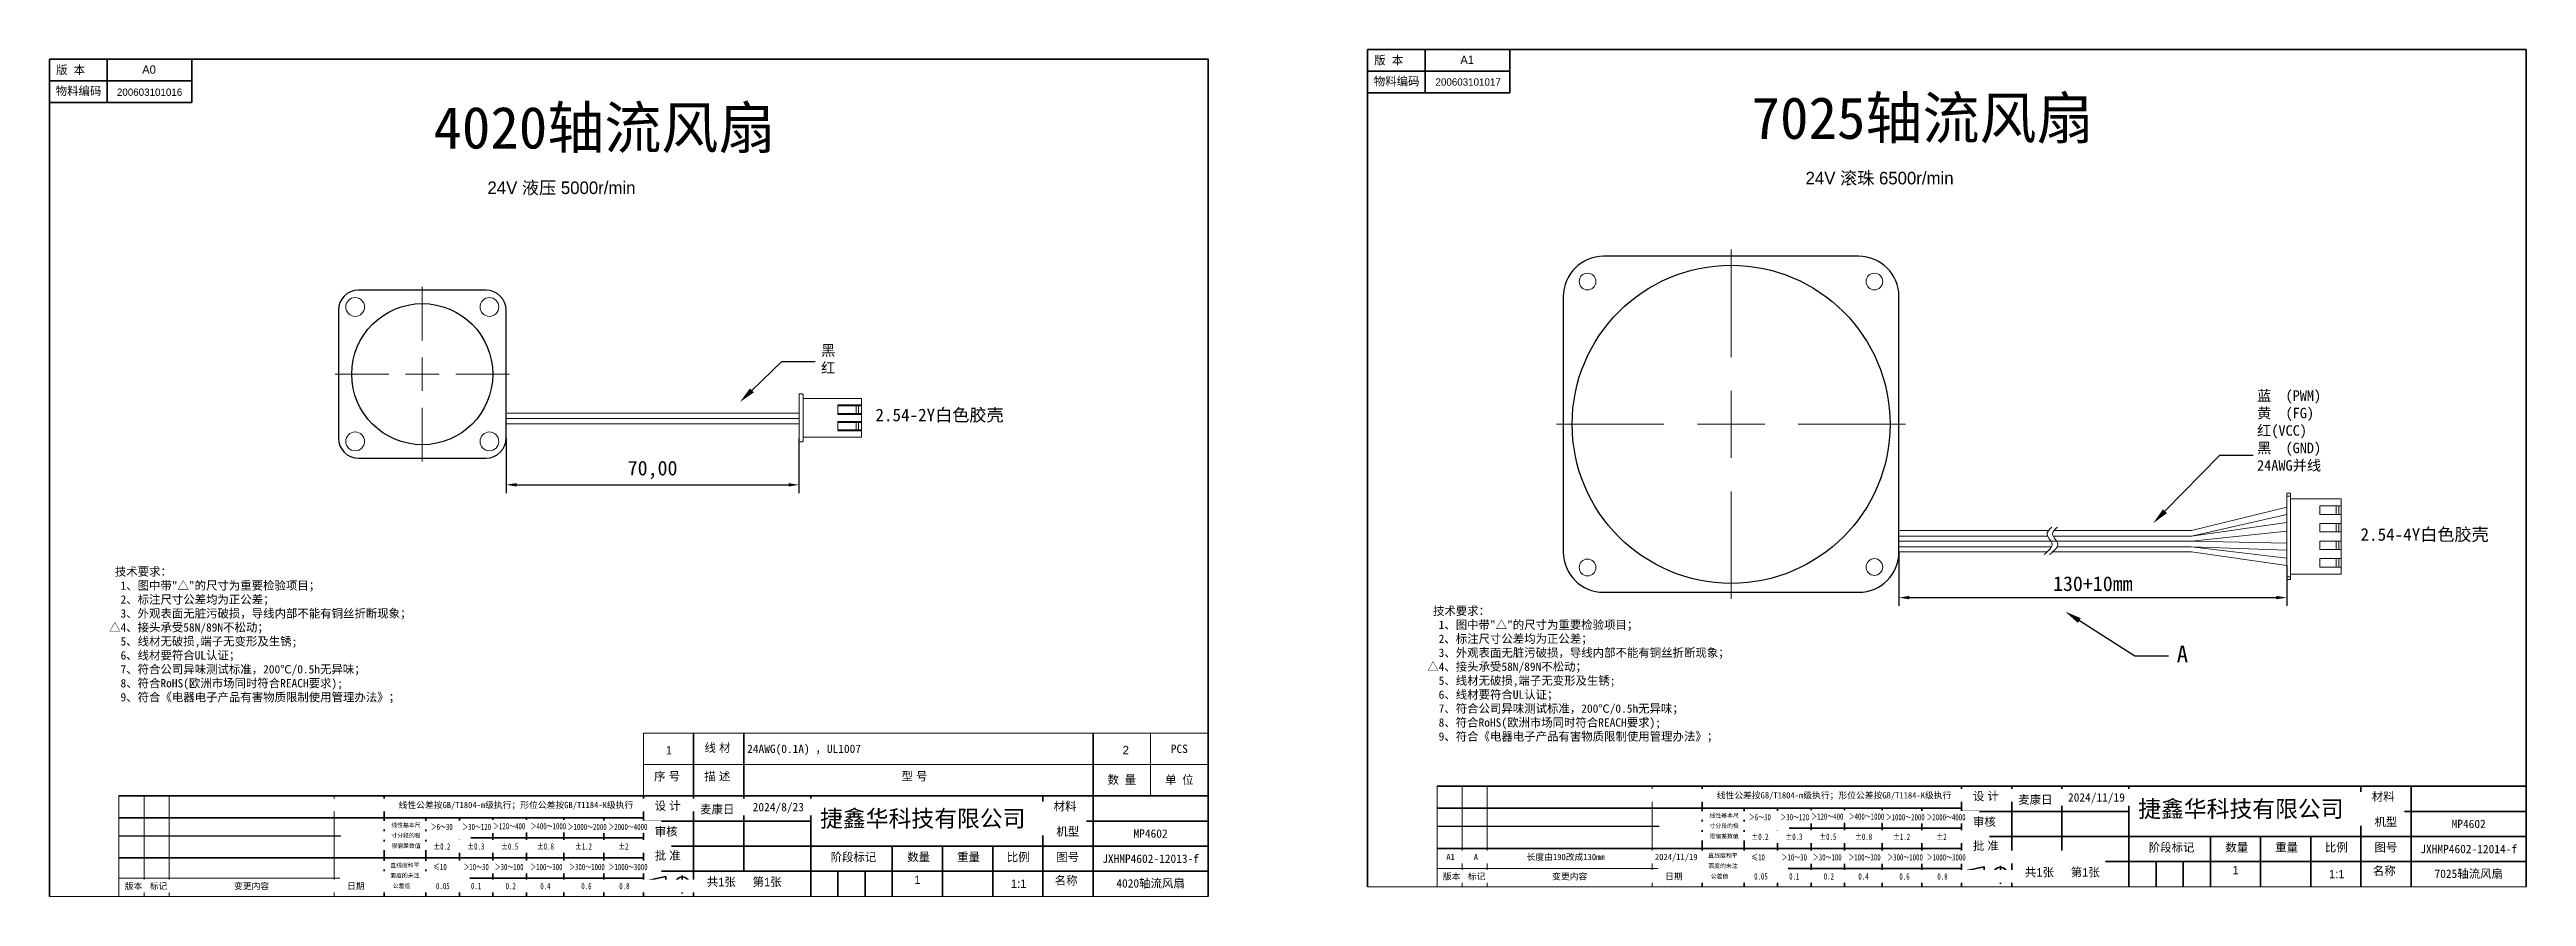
# Model space of a CAD drawing. Header units: millimetres. Extents: x 68 to 5666, y -2728 to 369.
# Drawn here: x 138 to 730, y -1913 to -1710 of the extents above; entities that cross this region are included whole.
import ezdxf
from ezdxf import colors
from ezdxf.entities.mleader import LeaderData, LeaderLine
from ezdxf.math import Vec2, Vec3

# ---------------------------------------------------------------- set-up
doc = ezdxf.new("R2010")
doc.units = ezdxf.units.MM
doc.header["$PDSIZE"] = -1
doc.linetypes.add('点画线', pattern=[18, 12, -2, 2, -2])
doc.layers.get('0').update_dxf_attribs({"lineweight": 18})
doc.layers.add('中心线层', color=1, linetype='点画线', lineweight=18)
doc.layers.add('更新', color=10, linetype='Continuous', lineweight=18)
doc.styles.add('SLDTEXTSTYLE0', font='')
doc.styles.add('SLDTEXTSTYLE1', font='')
doc.styles.get("Standard").update_dxf_attribs({"font": 'simfang.ttf'})
doc.styles.add('标准', font='', dxfattribs={"width": 0.667})
doc.styles.get('SLDTEXTSTYLE0').set_extended_font_data('汉仪长仿宋体')
doc.styles.get('SLDTEXTSTYLE1').set_extended_font_data('汉仪长仿宋体')
doc.styles.get('标准').set_extended_font_data('宋体')
doc.dimstyles.new('ISO-25', dxfattribs={"dimtxt": 2.5, "dimasz": 2.5, "dimexe": 1.25, "dimexo": 0.625, "dimtad": 1, "dimtxsty": 'Standard', "dimcen": 2.5, "dimdle": 5, "dimadec": 0, "dimazin": 0, "dimtfac": 1, "dimtmove": 0, "dimatfit": 3, "dimfxl": 1, "dimarcsym": 0})

msp = doc.modelspace()

# ---------------------------------------------------------------- texts
at = {"color": 7, "linetype": 'Continuous', "lineweight": 35}
for s, insert, char_height, width, attachment_point, style in [(' 版  本', (453.6175, -1711.7722), 2, 24.189751, 1, 'SLDTEXTSTYLE0'), (' 版  本', (138.4618, -1714.0806), 2, 24.189751, 1, 'SLDTEXTSTYLE0'), ('A0', (161.4345, -1713.9841), 2, 8.155396, 2, 'SLDTEXTSTYLE1'), ('物料编码', (454.2724, -1716.7906), 2, 26.865651, 1, 'SLDTEXTSTYLE0'), ('200603101017', (476.8264, -1717.087), 1.75, 8.261508, 2, 'SLDTEXTSTYLE1'), ('A1', (476.5903, -1711.6757), 2, 8.155396, 2, 'SLDTEXTSTYLE1'), ('物料编码', (139.1167, -1719.099), 2, 26.865651, 1, 'SLDTEXTSTYLE0'), ('200603101016', (161.5613, -1719.5194), 1.75, 8.261508, 2, 'SLDTEXTSTYLE1'), ('1', (284.987, -1876.6004), 2, 12.591528, 1, 'SLDTEXTSTYLE0'), ('线 材', (294.2464, -1876.0091), 2, 12.591528, 1, 'SLDTEXTSTYLE0'), ('2', (394.237, -1876.5601), 2, 12.591528, 1, 'SLDTEXTSTYLE0'), ('序 号', (282.1975, -1882.8328), 2, 12.591528, 1, 'SLDTEXTSTYLE0'), ('描 述', (294.1975, -1882.8328), 2, 12.591528, 1, 'SLDTEXTSTYLE0'), ('型 号', (341.3498, -1882.8328), 2, 12.591528, 1, 'SLDTEXTSTYLE0'), ('设 计', (597.5082, -1887.5594), 2, 12.591528, 1, 'SLDTEXTSTYLE0'), ('设 计', (282.3524, -1889.8678), 2, 12.591528, 1, 'SLDTEXTSTYLE0'), ('批 准', (597.5106, -1899.4462), 2, 12.496249, 1, 'SLDTEXTSTYLE0'), ('阶段标记', (639.5555, -1899.8159), 2, 20.265178, 1, 'SLDTEXTSTYLE0'), ('数量', (657.8766, -1899.8159), 2, 9.645199, 1, 'SLDTEXTSTYLE0'), ('重量', (669.7883, -1899.8159), 2, 9.549919, 1, 'SLDTEXTSTYLE0'), ('比例', (681.6735, -1899.8159), 2, 9.066193, 1, 'SLDTEXTSTYLE0'), ('图号', (693.5205, -1899.8159), 2, 9.410665, 1, 'SLDTEXTSTYLE0'), ('批 准', (282.3549, -1901.7546), 2, 12.496249, 1, 'SLDTEXTSTYLE0'), ('阶段标记', (324.3998, -1902.1243), 2, 20.265178, 1, 'SLDTEXTSTYLE0'), ('数量', (342.7209, -1902.1243), 2, 9.645199, 1, 'SLDTEXTSTYLE0'), ('重量', (354.6326, -1902.1243), 2, 9.549919, 1, 'SLDTEXTSTYLE0'), ('比例', (366.5178, -1902.1243), 2, 9.066193, 1, 'SLDTEXTSTYLE0'), ('图号', (378.3648, -1902.1243), 2, 9.410665, 1, 'SLDTEXTSTYLE0'), ('共1张', (609.9522, -1905.7701), 2, 14.069252, 1, 'SLDTEXTSTYLE0'), ('第1张', (620.9038, -1905.7701), 2, 14.135734, 1, 'SLDTEXTSTYLE0'), ('1', (659.5731, -1905.2478), 2, 0.833795, 1, 'SLDTEXTSTYLE1'), ('1:1', (684.5135, -1906.1842), 2, 5.951293, 2, 'SLDTEXTSTYLE1'), ('名称', (693.1376, -1905.436), 2, 9.571907, 1, 'SLDTEXTSTYLE0'), ('共1张', (294.7964, -1908.0785), 2, 14.069252, 1, 'SLDTEXTSTYLE0'), ('第1张', (305.748, -1908.0785), 2, 14.135734, 1, 'SLDTEXTSTYLE0'), ('1', (344.4174, -1907.5562), 2, 0.833795, 1, 'SLDTEXTSTYLE1'), ('1:1', (369.3577, -1908.4926), 2, 5.951293, 2, 'SLDTEXTSTYLE1'), ('名称', (377.9818, -1907.7444), 2, 9.571907, 1, 'SLDTEXTSTYLE0')]:
    msp.add_mtext(s, dxfattribs=dict(at, insert=insert, char_height=char_height, width=width, attachment_point=attachment_point, style=style))
at = {"lineweight": 35, "char_height": 10, "width": 148.542964, "attachment_point": 5, "bg_fill": 2}
for s, insert in [('{\\C1;7025轴流风扇}', (585.4807, -1727.1132)), ('{\\C1;4020轴流风扇}', (270.3249, -1729.4216))]:
    msp.add_mtext(s, dxfattribs=dict(at, insert=insert))
at = {"color": 0, "lineweight": 5, "insert": (322.1108, -1780.8263), "char_height": 2.5, "width": 2.85848, "attachment_point": 1}
msp.add_mtext('黑红', dxfattribs=at)
at = {"color": 0, "lineweight": -2, "insert": (665.4509, -1791.6313), "char_height": 2.5, "width": 34.214741, "attachment_point": 1}
msp.add_mtext('蓝  (PWM)\\P黄  (FG)\\P红(VCC)\\P黑  (GND)\\P24AWG并线', dxfattribs=at)
at = {"color": 0, "char_height": 3, "width": 45.67104, "attachment_point": 1}
for s, insert in [('2.54-2Y白色胶壳', (335.1102, -1796.006)), ('2.54-4Y白色胶壳', (690.1831, -1824.5512))]:
    msp.add_mtext(s, dxfattribs=dict(at, insert=insert))
at = {"lineweight": 5, "insert": (151.8954, -1833.9246), "char_height": 2, "width": 134.900057, "attachment_point": 1, "bg_fill": 2}
msp.add_mtext(' 技术要求：\\P  1、图中带"△"的尺寸为重要检验项目；\\P  2、标注尺寸公差均为正公差；\\P  3、外观表面无脏污破损，导线内部不能有铜丝折断现象；\\P△4、接头承受58N/89N不松动；\\P  5、线材无破损,端子无变形及生锈;\\P  6、线材要符合UL认证；\\P  7、符合公司异味测试标准，200℃/0.5h无异味；\\P  8、符合RoHS(欧洲市场同时符合REACH要求);\\P  9、符合《电器电子产品有害物质限制使用管理办法》；', dxfattribs=at)
at = {"lineweight": 35, "char_height": 2}
for s, insert, width, attachment_point in [('{\\C1;24AWG(0.1A)} ，UL1007', (304.4345, -1876.266), 83.5, 1), ('PCS', (407.7686, -1877.2751), 13.747168, 5), ('数 量', (394.02, -1884.7751), 13.75, 5), ('单 位', (407.7671, -1884.7751), 13.75, 5), ('MP4602', (716.0507, -1895.2167), 27.5, 5), ('MP4602', (400.895, -1897.5251), 27.5, 5), ('JXHMP4602-12014-f', (716.0507, -1901.2167), 27.5, 5), ('JXHMP4602-12013-f', (400.895, -1903.5251), 27.5, 5), ('7025轴流风扇', (716.0507, -1907.2167), 27.5, 5), ('4020轴流风扇', (400.895, -1909.5251), 27.5, 5)]:
    msp.add_mtext(s, dxfattribs=dict(at, insert=insert, width=width, attachment_point=attachment_point))

# ---------------------------------------------------------------- blocks, each defined once
blk = doc.blocks.new('SW_CENTERMARKSYMBOL_0')
at = {"layer": '中心线层', "color": 0}
for p, q in [((0, 5), (0, 13)), ((0, 0), (0, 2.5)), ((-5, 0), (-13, 0)), ((0, 0), (-2.5, 0)), ((0, 0), (0, -2.5)), ((0, 0), (2.5, 0)), ((5, 0), (13, 0)), ((0, -5), (0, -13))]:
    blk.add_line(p, q, dxfattribs=at)
blk = doc.blocks.new('*D1117')
at = {"color": 0, "lineweight": -2}
for p, q in [((246.83, -1803.01), (246.83, -1816.19)), ((316.83, -1803.01), (316.83, -1816.19)), ((249.33, -1814.19), (314.33, -1814.19))]:
    blk.add_line(p, q, dxfattribs=at)
at = {"color": 0}
for points in [[(249.33, -1813.78), (249.33, -1814.61), (246.83, -1814.19)], [(314.33, -1814.61), (314.33, -1813.78), (316.83, -1814.19)]]:
    blk.add_solid(points, dxfattribs=at)
at = {"layer": 'Defpoints', "color": 0}
for p in [(246.83, -1803.01), (316.83, -1803.01), (316.83, -1814.19)]:
    blk.add_point(p, dxfattribs=at)
at = {"color": 0, "insert": (281.83, -1810.65), "char_height": 3.5, "attachment_point": 5}
blk.add_mtext('\\A1;70,00', dxfattribs=at)
blk = doc.blocks.new('*D1118')
at = {"color": 0, "lineweight": -2}
for p, q in [((579.83, -1830.23), (579.83, -1843.14)), ((672.53, -1833.5), (672.53, -1843.14)), ((582.33, -1841.14), (670.03, -1841.14))]:
    blk.add_line(p, q, dxfattribs=at)
at = {"color": 0}
for points in [[(582.33, -1840.72), (582.33, -1841.55), (579.83, -1841.14)], [(670.03, -1841.55), (670.03, -1840.72), (672.53, -1841.14)]]:
    blk.add_solid(points, dxfattribs=at)
at = {"layer": 'Defpoints', "color": 0}
for p in [(579.83, -1830.23), (672.53, -1833.5), (672.53, -1841.14)]:
    blk.add_point(p, dxfattribs=at)
at = {"color": 0, "insert": (626.18, -1837.84), "char_height": 3.5, "attachment_point": 5}
blk.add_mtext('\\A1;130+10mm', dxfattribs=at)

# ---------------------------------------------------------------- dimensions: what is measured, and where the dimension line sits
at = {"color": 0}
dim = msp.add_linear_dim(base=(316.8276, -1814.1949), p1=(246.8276, -1803.0103), p2=(316.8276, -1803.0103), dimstyle='ISO-25', override={"dimtxt": 3.5, "dimexe": 2, "dimexo": 0, "dimgap": 1.524, "dimtih": 1, "dimtoh": 1, "dimzin": 0, "dimadec": 2, "dimtolj": 1}, dxfattribs=at)
dim.commit()
dim.dimension.update_dxf_attribs({"geometry": '*D1117', "text_midpoint": (281.8276, -1810.6509)})

# ---------------------------------------------------------------- linework, layer by layer
at = {"color": 7, "linetype": 'Continuous', "lineweight": 25}
for p, q in [((466.5507, -1710.2167), (452.8007, -1710.2167)), ((452.8007, -1710.2167), (452.8007, -1715.3906)), ((466.5507, -1710.2167), (466.5507, -1715.3906)), ((151.395, -1712.5251), (137.645, -1712.5251)), ((137.645, -1712.5251), (137.645, -1717.699)), ((151.395, -1712.5251), (151.395, -1717.699)), ((466.5507, -1715.3906), (452.8007, -1715.3906)), ((151.395, -1717.699), (137.645, -1717.699)), ((570.196, -1759.6051), (509.2026, -1759.6051)), ((242.0124, -1767.6984), (211.5157, -1767.6984)), ((499.5721, -1769.2356), (499.5721, -1830.229)), ((579.8265, -1830.229), (579.8265, -1769.2356)), ((206.7004, -1772.5137), (206.7004, -1803.0103)), ((246.8276, -1803.0103), (246.8276, -1772.5137)), ((211.5157, -1807.8256), (242.0124, -1807.8256)), ((509.2026, -1839.8595), (570.196, -1839.8595)), ((217.645, -1898.1251), (154.2457, -1898.1251)), ((532.8007, -1895.8167), (469.4015, -1895.8167))]:
    msp.add_line(p, q, dxfattribs=at)
at = {"color": 7, "linetype": 'Continuous', "lineweight": 35}
for p, q in [((452.8007, -1710.2167), (729.8007, -1710.2167)), ((452.8007, -1710.2167), (452.8007, -1910.2167)), ((466.5507, -1710.2167), (466.5507, -1720.5359)), ((486.7939, -1710.2167), (486.7939, -1720.5359)), ((729.8007, -1710.2167), (729.8007, -1910.2167)), ((137.645, -1712.5251), (414.645, -1712.5251)), ((137.645, -1712.5251), (137.645, -1912.5251)), ((151.395, -1712.5251), (151.395, -1722.8443)), ((171.6381, -1712.5251), (171.6381, -1722.8443)), ((414.645, -1712.5251), (414.645, -1912.5251)), ((452.8007, -1715.3906), (486.7939, -1715.3906)), ((137.645, -1717.699), (171.6381, -1717.699)), ((137.645, -1722.8443), (171.6381, -1722.8443)), ((452.8007, -1720.5359), (486.7939, -1720.5359)), ((291.645, -1873.5251), (291.645, -1912.5251)), ((303.645, -1873.5251), (303.645, -1906.5251)), ((387.145, -1873.5251), (387.145, -1912.5251)), ((279.645, -1888.5251), (154.2457, -1888.5251)), ((217.645, -1912.5251), (217.645, -1888.5251)), ((217.645, -1888.5251), (217.645, -1912.5251)), ((279.645, -1888.5251), (279.645, -1912.5251)), ((279.645, -1888.5251), (376.4334, -1888.5251)), ((279.645, -1888.5251), (279.645, -1912.5251)), ((292.9334, -1888.5251), (280.9334, -1888.5251)), ((319.645, -1888.5251), (319.645, -1912.5251)), ((375.145, -1888.5251), (375.145, -1912.5251)), ((376.4334, -1888.5251), (414.707, -1888.5251)), ((594.8007, -1886.2167), (469.4015, -1886.2167)), ((532.8007, -1910.2167), (532.8007, -1886.2167)), ((532.8007, -1886.2167), (532.8007, -1910.2167)), ((594.8007, -1886.2167), (594.8007, -1910.2167)), ((594.8007, -1886.2167), (691.5892, -1886.2167)), ((594.8007, -1886.2167), (594.8007, -1910.2167)), ((608.0892, -1886.2167), (596.0892, -1886.2167)), ((606.8007, -1886.2212), (606.8007, -1910.2167)), ((618.8007, -1886.2212), (618.8007, -1904.2167)), ((634.8007, -1886.2167), (634.8007, -1910.2167)), ((690.3007, -1886.2167), (690.3007, -1910.2167)), ((691.5892, -1886.2167), (729.8628, -1886.2167)), ((702.3007, -1886.2167), (702.3007, -1910.2167)), ((279.645, -1893.7463), (154.2457, -1893.7463)), ((227.645, -1912.5251), (227.645, -1893.7463)), ((235.645, -1893.7463), (235.645, -1912.5251)), ((243.645, -1912.5251), (243.645, -1893.7463)), ((251.645, -1912.5251), (251.645, -1893.7463)), ((260.645, -1912.5251), (260.645, -1893.7463)), ((270.145, -1893.7463), (270.145, -1912.5251)), ((319.645, -1894.5251), (279.645, -1894.5251)), ((375.145, -1894.5251), (414.645, -1894.5251)), ((594.8007, -1891.4379), (469.4015, -1891.4379)), ((542.8007, -1910.2167), (542.8007, -1891.4379)), ((550.8007, -1891.4379), (550.8007, -1910.2167)), ((558.8007, -1910.2167), (558.8007, -1891.4379)), ((566.8007, -1910.2167), (566.8007, -1891.4379)), ((575.8007, -1910.2167), (575.8007, -1891.4379)), ((585.3007, -1891.4379), (585.3007, -1910.2167)), ((634.8007, -1892.2167), (594.8007, -1892.2167)), ((690.3007, -1892.2167), (729.8007, -1892.2167)), ((227.645, -1898.5463), (279.645, -1898.5463)), ((279.645, -1900.5251), (414.645, -1900.5251)), ((339.145, -1912.5251), (339.145, -1900.5251)), ((351.145, -1900.5251), (351.145, -1912.5251)), ((363.145, -1900.5251), (363.145, -1912.5251)), ((542.8007, -1896.2379), (594.8007, -1896.2379)), ((594.8007, -1898.2167), (729.8007, -1898.2167)), ((654.3007, -1910.2167), (654.3007, -1898.2167)), ((666.3007, -1898.2167), (666.3007, -1910.2167)), ((678.3007, -1898.2167), (678.3007, -1910.2167)), ((217.645, -1903.3463), (154.2457, -1903.3463)), ((319.645, -1906.5251), (279.645, -1906.5251)), ((414.645, -1906.5251), (319.645, -1906.5251)), ((326.145, -1912.5251), (326.145, -1906.5251)), ((332.645, -1906.5251), (332.645, -1912.5251)), ((532.8007, -1901.0379), (469.4015, -1901.0379)), ((594.8007, -1905.8379), (542.8007, -1905.8379)), ((634.8007, -1904.2167), (594.8007, -1904.2167)), ((596.0808, -1906.3268), (600.1869, -1905.442)), ((596.0808, -1906.3268), (596.0808, -1908.3569)), ((600.1869, -1905.442), (600.1869, -1908.9385)), ((604.0808, -1905.22), (604.0808, -1909.4921)), ((729.8007, -1904.2167), (634.8007, -1904.2167)), ((641.3007, -1910.2167), (641.3007, -1904.2167)), ((647.8007, -1904.2167), (647.8007, -1910.2167)), ((279.645, -1908.1463), (227.645, -1908.1463)), ((285.5914, -1909.629), (279.5867, -1909.629)), ((280.9251, -1908.6352), (285.0311, -1907.7504)), ((280.9251, -1908.6352), (280.9251, -1910.6653)), ((285.0311, -1911.2469), (280.9251, -1910.6653)), ((285.0311, -1907.7504), (285.0311, -1911.2469)), ((292.0074, -1909.629), (287.1751, -1909.629)), ((288.9251, -1907.5284), (288.9251, -1911.8005)), ((600.7472, -1907.3206), (594.7424, -1907.3206)), ((600.1869, -1908.9385), (596.0808, -1908.3569)), ((607.1632, -1907.3206), (602.3308, -1907.3206))]:
    msp.add_line(p, q, dxfattribs=at)
for p, q in [((316.8492, -1792.493), (316.8492, -1803.9222)), ((279.645, -1873.5251), (414.6421, -1873.5251)), ((400.895, -1888.5251), (400.895, -1873.5251)), ((279.645, -1881.0251), (414.6421, -1881.0251))]:
    msp.add_line(p, q)
at = {"color": 1}
msp.add_line((246.8625, -1799.5886), (316.8492, -1799.5886), dxfattribs=at)
at = {"color": 0}
for p, q in [((246.9287, -1798.3749), (316.8492, -1798.3749)), ((247.0576, -1797.0412), (316.8492, -1797.0412)), ((649.8132, -1825.1343), (672.53, -1819.5476)), ((649.8132, -1826.4679), (672.53, -1821.3219)), ((649.8132, -1826.4679), (672.53, -1823.1774)), ((579.8265, -1827.6816), (608.0055, -1827.6816)), ((579.8926, -1826.4679), (607.9409, -1826.4679)), ((579.8926, -1829.0153), (607.9409, -1829.0153)), ((580.0216, -1825.1343), (608.0055, -1825.1343)), ((580.0216, -1827.6816), (606.5106, -1827.6816)), ((607.9409, -1826.4679), (615.3725, -1826.4679)), ((607.9409, -1829.0153), (616.3019, -1829.0153)), ((608.0055, -1825.1343), (615.5596, -1825.1343)), ((608.0055, -1827.6816), (649.8132, -1827.6816)), ((608.7055, -1827.6816), (616.2242, -1827.6816)), ((616.7136, -1826.4679), (649.8132, -1826.4679)), ((616.9007, -1825.1343), (649.8132, -1825.1343)), ((617.5652, -1827.6816), (649.8132, -1827.6816)), ((617.6429, -1829.0153), (649.8132, -1829.0153)), ((649.8132, -1827.6816), (672.53, -1825.2893)), ((649.8132, -1827.6816), (672.53, -1828.1599)), ((649.8132, -1829.0153), (672.53, -1829.782)), ((649.8132, -1829.0153), (672.53, -1831.7129)), ((579.8265, -1830.229), (608.7055, -1830.229)), ((608.7055, -1830.229), (615.2393, -1830.229)), ((616.5804, -1830.229), (649.8132, -1830.229)), ((672.53, -1833.4961), (649.8132, -1830.229))]:
    msp.add_line(p, q, dxfattribs=at)
at = {"color": 0, "linetype": 'Continuous', "lineweight": 5}
for p, q in [((673.4522, -1816.2238), (672.53, -1816.2238)), ((672.53, -1816.8945), (672.53, -1816.2238)), ((673.4522, -1816.8945), (672.53, -1816.8945)), ((672.53, -1836.1762), (672.53, -1816.8945)), ((673.4522, -1816.8945), (673.4522, -1816.2238)), ((673.4522, -1836.1762), (673.4522, -1816.8945)), ((673.4522, -1817.5652), (685.5242, -1817.5652)), ((685.5242, -1819.2418), (685.5242, -1817.5652)), ((680.4942, -1819.2418), (685.5242, -1819.2418)), ((680.4942, -1821.2538), (680.4942, -1819.2418)), ((685.5242, -1821.2538), (680.4942, -1821.2538)), ((680.4942, -1823.4335), (685.5242, -1823.4335)), ((680.4942, -1825.4455), (680.4942, -1823.4335)), ((684.3506, -1821.2538), (684.3506, -1819.2418)), ((684.3506, -1825.4455), (684.3506, -1823.4335)), ((685.0212, -1821.2538), (685.0212, -1819.2418)), ((685.0212, -1825.4455), (685.0212, -1823.4335)), ((685.5242, -1819.2418), (685.5242, -1821.2538)), ((685.5242, -1823.4335), (685.5242, -1821.2538)), ((685.5242, -1823.4335), (685.5242, -1825.4455)), ((685.5242, -1825.4455), (680.4942, -1825.4455)), ((680.4942, -1827.6252), (685.5242, -1827.6252)), ((680.4942, -1829.6372), (680.4942, -1827.6252)), ((685.5242, -1829.6372), (680.4942, -1829.6372)), ((684.3506, -1829.6372), (684.3506, -1827.6252)), ((685.0212, -1829.6372), (685.0212, -1827.6252)), ((685.5242, -1827.6252), (685.5242, -1825.4455)), ((685.5242, -1827.6252), (685.5242, -1829.6372)), ((685.5242, -1831.8169), (685.5242, -1829.6372)), ((414.6421, -1832.3657), (414.6421, -1888.4245)), ((673.4522, -1835.5056), (685.5242, -1835.5056)), ((680.4942, -1831.8169), (685.5242, -1831.8169)), ((680.4942, -1833.8289), (680.4942, -1831.8169)), ((685.5242, -1833.8289), (680.4942, -1833.8289)), ((684.3506, -1833.8289), (684.3506, -1831.8169)), ((685.0212, -1833.8289), (685.0212, -1831.8169)), ((685.5242, -1831.8169), (685.5242, -1833.8289)), ((685.5242, -1835.5056), (685.5242, -1833.8289)), ((729.7979, -1830.0573), (729.7979, -1886.1161)), ((673.4522, -1836.1762), (672.53, -1836.1762)), ((672.53, -1836.8469), (672.53, -1836.1762)), ((673.4522, -1836.8469), (672.53, -1836.8469)), ((673.4522, -1836.8469), (673.4522, -1836.1762))]:
    msp.add_line(p, q, dxfattribs=at)
at = {"lineweight": 5}
for p, q in [((154.2457, -1888.5251), (154.2457, -1912.5251)), ((160.2457, -1888.5251), (160.2457, -1912.5251)), ((166.2457, -1888.5251), (166.2457, -1912.5251)), ((205.6592, -1888.5251), (205.6592, -1912.5251)), ((469.4015, -1886.2167), (469.4015, -1910.2167)), ((475.4015, -1886.2167), (475.4015, -1910.2167)), ((481.4015, -1886.2167), (481.4015, -1910.2167)), ((520.815, -1886.2167), (520.815, -1910.2167)), ((532.8007, -1905.8379), (469.4015, -1905.8379)), ((137.645, -1912.5251), (414.645, -1912.5251)), ((217.645, -1908.1463), (154.2457, -1908.1463)), ((154.2457, -1912.5251), (217.645, -1912.5251)), ((452.8007, -1910.2167), (729.8007, -1910.2167)), ((469.4015, -1910.2167), (532.8007, -1910.2167))]:
    msp.add_line(p, q, dxfattribs=at)
at = {"color": 0, "linetype": 'Continuous', "lineweight": 35}
for p, q in [((217.645, -1903.3463), (279.645, -1903.3463)), ((532.8007, -1901.0379), (594.8007, -1901.0379))]:
    msp.add_line(p, q, dxfattribs=at)
at = {"color": 0, "lineweight": 0}
for points in [[(317.8078, -1792.7352), (317.7868, -1792.6404), (317.7341, -1792.5667), (317.6604, -1792.514), (317.5656, -1792.493), (316.8492, -1792.493)], [(317.8078, -1803.68), (317.8078, -1792.7352)], [(331.7652, -1793.6096), (317.8078, -1793.6096)], [(331.7652, -1795.0948), (326.1394, -1795.0948), (326.1394, -1797.3596)], [(326.1394, -1795.3371), (331.7652, -1795.3371)], [(326.1394, -1797.1173), (331.7652, -1797.1173)], [(326.1394, -1797.3596), (331.7652, -1797.3596)], [(326.1394, -1801.3204), (326.1394, -1799.0556), (331.7652, -1799.0556)], [(326.1394, -1799.2979), (331.7652, -1799.2979)], [(330.4906, -1797.1173), (330.4906, -1795.3371)], [(330.4906, -1801.0781), (330.4906, -1799.2979)], [(331.0489, -1797.1173), (331.0489, -1795.3371)], [(331.0489, -1801.0781), (331.0489, -1799.2979)], [(316.8492, -1803.9222), (317.5656, -1803.9222), (317.6604, -1803.9012), (317.7341, -1803.8485), (317.7868, -1803.7748), (317.8078, -1803.68)], [(331.7652, -1802.8056), (317.8078, -1802.8056)], [(326.1394, -1801.0781), (331.7652, -1801.0781)], [(326.1394, -1801.3204), (331.7652, -1801.3204)]]:
    msp.add_lwpolyline(points, dxfattribs=at)
at = {"color": 0}
msp.add_lwpolyline([(331.7652, -1793.6096), (331.7652, -1802.8056)], dxfattribs=at)
at = {"color": 7, "linetype": 'Continuous', "lineweight": 25}
for centre, radius in [((539.6993, -1799.7323), 38), ((226.764, -1787.762), 16.8534)]:
    msp.add_circle(centre, radius, dxfattribs=at)
for centre, radius in [((505.3769, -1765.632), 2), ((573.9553, -1765.632), 2), ((210.7131, -1771.7111), 2.2471), ((242.8149, -1771.7111), 2.2471), ((210.7131, -1803.8129), 2.2471), ((242.8149, -1803.8129), 2.2471), ((505.3769, -1833.9526), 2), ((573.9553, -1833.8326), 2)]:
    msp.add_circle(centre, radius)
at = {"color": 7, "linetype": 'Continuous', "lineweight": 35}
for centre, radius in [((604.0808, -1907.3206), 1.75), ((604.0808, -1907.3206), 1), ((288.9251, -1909.629), 1.75), ((288.9251, -1909.629), 1)]:
    msp.add_circle(centre, radius, dxfattribs=at)
at = {"color": 7, "linetype": 'Continuous', "lineweight": 25}
for centre, radius, start, end in [((509.2026, -1769.2356), 9.6305, 90, 180), ((570.196, -1769.2356), 9.6305, 0, 90), ((211.5157, -1772.5137), 4.8153, 90, 180), ((242.0124, -1772.5137), 4.8153, 0, 90), ((211.5157, -1803.0103), 4.8153, 180, 270), ((242.0124, -1803.0103), 4.8153, 270, 0), ((509.2026, -1830.229), 9.6305, 180, 270), ((570.196, -1830.229), 9.6305, 270, 0)]:
    msp.add_arc(centre, radius, start, end, dxfattribs=at)
at = {"color": 0}
for points in [[(616.3617, -1824.2719), (615.2305, -1826.0375), (616.4168, -1828.0791), (614.5132, -1830.8379)], [(617.7027, -1824.2719), (616.5716, -1826.0375), (617.7579, -1828.0791), (615.8543, -1830.8379)]]:
    msp.add_spline(points, degree=3, dxfattribs=at)

# ---------------------------------------------------------------- block references
for p, xscale, yscale, zscale in [((539.6993, -1799.7323), 3.210176287233646, 3.210176287233646, 3.210176287233646), ((226.764, -1787.762), 1.605088143616823, 1.605088143616823, 1.605088143616823)]:
    msp.add_blockref('SW_CENTERMARKSYMBOL_0', p, dxfattribs=dict(xscale=xscale, yscale=yscale, zscale=zscale))

msp.set_redraw_order([(e.dxf.handle, doc.entitydb.next_handle()) for e in msp.query("TEXT MTEXT ATTDEF DIMENSION ARC_DIMENSION")])  # texts and dimensions are drawn at this point

# ---------------------------------------------------------------- leaders
ml = msp.add_multileader_mtext('Standard')
ml.set_content('', color=256)
ml.set_leader_properties()
ml.build(insert=Vec2(0, 0))
ctx = ml.context
ctx.base_point, ctx.plane_origin = Vec3(320.7263, -1784.7601), Vec3(302.6917, -1794.4285)
notes = []
notes.append((ctx, [(0, (1, 1, 0), (312.7263, -1784.7601), (1, 0), 8, [(0, [(302.6917, -1794.4285)], 256, [])])]))
ctx.mtext.insert = Vec3(322.7263, -1782.7601)
ml = msp.add_multileader_mtext('Standard', dxfattribs=at)
ml.set_content('')
ml.set_leader_properties()
ml.build(insert=Vec2(0, 0))
ml.multileader.update_dxf_attribs({"text_right_attachment_type": 6})
ctx = ml.context
ctx.base_point, ctx.plane_origin = Vec3(664.5107, -1807.1244), Vec3(640.6183, -1823.3623)
ctx.right_attachment = 6
notes.append((ctx, [(0, (1, 1, 0), (656.5107, -1807.1244), (1, 0), 8, [(0, [(640.6183, -1823.3623)], 256, [])])]))
ctx.mtext.insert = Vec3(666.5107, -1805.1244)
at = {"layer": '更新', "color": 0}
ml = msp.add_multileader_mtext('Standard', dxfattribs=at)
ml.set_content('A')
ml.set_leader_properties()
ml.build(insert=Vec2(0, 0))
ml.multileader.update_dxf_attribs({"text_right_attachment_type": 6})
ctx = ml.context
ctx.base_point, ctx.plane_origin = Vec3(644.2404, -1855.0137), Vec3(619.5866, -1844.4821)
ctx.right_attachment = 6
notes.append((ctx, [(0, (1, 1, 0), (636.2404, -1855.0137), (1, 0), 8, [(0, [(619.5866, -1844.4821)], 256, [])])]))
ctx.mtext.insert = Vec3(646.2404, -1852.6023)
for ctx, leaders in notes:
    for number, flags, end, landing, length, lines in leaders:
        leader = LeaderData()
        leader.index, (leader.has_last_leader_line, leader.has_dogleg_vector, leader.attachment_direction) = number, flags
        leader.last_leader_point, leader.dogleg_vector, leader.dogleg_length = Vec3(end), Vec3(landing), length
        for number, points, colour, breaks in lines:
            line = LeaderLine()
            line.index, line.vertices, line.color, line.breaks = number, Vec3.list(points), colors.encode_raw_color(colour), breaks
            leader.lines.append(line)
        ctx.leaders.append(leader)

# ---------------------------------------------------------------- next in the draw order: texts
at = {"color": 0, "char_height": 3, "width": 110.621868, "attachment_point": 1, "style": 'SLDTEXTSTYLE1'}
for s, insert in [(' 24V {\\f宋体|b0|i0|c134|p2;滚珠} 6500r/min ', (556.3879, -1739.4177)), (' 24V {\\f宋体|b0|i0|c134|p2;液压} 5000r/min ', (241.2322, -1741.7261))]:
    msp.add_mtext(s, dxfattribs=dict(at, insert=insert))
at = {"lineweight": 5, "insert": (467.0511, -1843.3067), "char_height": 2, "width": 134.900057, "attachment_point": 1, "bg_fill": 2}
msp.add_mtext(' 技术要求：\\P  1、图中带"△"的尺寸为重要检验项目；\\P  2、标注尺寸公差均为正公差；\\P  3、外观表面无脏污破损，导线内部不能有铜丝折断现象；\\P△4、接头承受58N/89N不松动；\\P  5、线材无破损,端子无变形及生锈;\\P  6、线材要符合UL认证；\\P  7、符合公司异味测试标准，200℃/0.5h无异味；\\P  8、符合RoHS(欧洲市场同时符合REACH要求);\\P  9、符合《电器电子产品有害物质限制使用管理办法》；', dxfattribs=at)
at = {"color": 7, "linetype": 'Continuous', "lineweight": 35, "char_height": 4, "width": 61.63028, "attachment_point": 1, "bg_fill": 2}
for insert in [(637.0299, -1889.6027), (321.8741, -1891.9111)]:
    msp.add_mtext('捷鑫华科技有限公司', dxfattribs=dict(at, insert=insert))
at = {"color": 7, "linetype": 'Continuous', "lineweight": 35, "char_height": 1.5, "width": 11.89955, "attachment_point": 1, "style": '标准', "bg_fill": 2}
for insert in [(228.8051, -1895.1576), (543.9609, -1892.8492)]:
    msp.add_mtext('＞6～30', dxfattribs=dict(at, insert=insert))

# ---------------------------------------------------------------- next in the draw order: linework, layer by layer
for p, q in [((387.145, -1888.5251), (400.895, -1888.5251)), ((702.3007, -1886.2167), (716.0507, -1886.2167))]:
    msp.add_line(p, q)

# ---------------------------------------------------------------- next in the draw order: texts
at = {"color": 7, "linetype": 'Continuous', "lineweight": 35, "char_height": 2, "attachment_point": 1, "style": 'SLDTEXTSTYLE0'}
for s, insert, width in [(' 材料', (692.1234, -1887.6866), 12.899354), (' 材料', (376.9677, -1889.995), 12.899354), ('机型', (693.5205, -1893.7105), 9.769795), ('机型', (378.3648, -1896.0189), 9.769795)]:
    msp.add_mtext(s, dxfattribs=dict(at, insert=insert, width=width))
at = {"color": 7, "linetype": 'Continuous', "lineweight": 35, "char_height": 1.5, "width": 11.89955, "attachment_point": 1, "style": '标准', "bg_fill": 2}
for insert in [(236.3281, -1895.1576), (551.4839, -1892.8492)]:
    msp.add_mtext('＞30～120', dxfattribs=dict(at, insert=insert))

# ---------------------------------------------------------------- next in the draw order: dimensions: what is measured, and where the dimension line sits
at = {"color": 0}
dim = msp.add_linear_dim(base=(672.53, -1841.1369), p1=(579.8265, -1830.229), p2=(672.53, -1833.4961), text='130+10mm', dimstyle='ISO-25', override={"dimtxt": 3.5, "dimexe": 2, "dimexo": 0, "dimgap": 1.524, "dimtih": 1, "dimtoh": 1, "dimzin": 0, "dimtxsty": 'Standard', "dimadec": 2, "dimtolj": 1}, dxfattribs=at)
dim.commit()
dim.dimension.update_dxf_attribs({"geometry": '*D1118', "text_midpoint": (626.1782, -1837.8429)})

# ---------------------------------------------------------------- next in the draw order: texts
at = {"color": 7, "linetype": 'Continuous', "lineweight": 35, "char_height": 1.5, "width": 11.89955, "attachment_point": 1, "style": '标准', "bg_fill": 2}
for insert in [(243.6999, -1894.997), (558.8556, -1892.6886)]:
    msp.add_mtext('＞120～400', dxfattribs=dict(at, insert=insert))

# ---------------------------------------------------------------- next in the draw order: texts
for s, insert in [('＞400～1000', (252.6674, -1894.997)), ('＞400～1000', (567.8232, -1892.6886)), ('%%P0.2', (229.4036, -1899.8333)), ('%%P0.2', (544.5594, -1897.5249))]:
    msp.add_mtext(s, dxfattribs=dict(at, insert=insert))

# ---------------------------------------------------------------- next in the draw order: texts
for s, insert in [('＞1000～2000', (261.5203, -1895.1576)), ('＞1000～2000', (576.676, -1892.8492)), ('≤10', (229.3588, -1904.7424)), ('≤10', (544.5145, -1902.434))]:
    msp.add_mtext(s, dxfattribs=dict(at, insert=insert))

# ---------------------------------------------------------------- next in the draw order: texts
for insert in [(244.0922, -1904.7424), (559.248, -1902.434)]:
    msp.add_mtext('＞30～100', dxfattribs=dict(at, insert=insert))

# ---------------------------------------------------------------- next in the draw order: texts
for insert in [(252.5938, -1904.7424), (567.7495, -1902.434)]:
    msp.add_mtext('＞100～300', dxfattribs=dict(at, insert=insert))

# ---------------------------------------------------------------- next in the draw order: texts
for s, insert in [('＞10～30', (236.6162, -1904.7424)), ('＞300～1000', (261.8847, -1904.7424)), ('＞10～30', (551.772, -1902.434)), ('＞300～1000', (577.0404, -1902.434))]:
    msp.add_mtext(s, dxfattribs=dict(at, insert=insert))

# ---------------------------------------------------------------- next in the draw order: texts
for s, insert in [('%%P0.3', (237.52, -1899.8333)), ('%%P0.3', (552.6757, -1897.5249)), ('0.05', (545.2005, -1906.9883)), ('0.4', (570.1318, -1907.0001)), ('0.05', (230.0447, -1909.2967)), ('0.4', (254.9761, -1909.3086))]:
    msp.add_mtext(s, dxfattribs=dict(at, insert=insert))

# ---------------------------------------------------------------- next in the draw order: texts
at = {"color": 0, "linetype": 'Continuous', "lineweight": 35, "char_height": 1, "width": 30, "attachment_point": 2, "bg_fill": 2}
for insert in [(222.8663, -1894.9977), (538.0221, -1892.6893)]:
    msp.add_mtext('线性基本尺', dxfattribs=dict(at, insert=insert))
at = {"color": 7, "linetype": 'Continuous', "lineweight": 35, "char_height": 1.5, "width": 11.89955, "attachment_point": 1, "style": '标准', "bg_fill": 2}
for s, insert in [('%%P0.5', (245.6256, -1899.8333)), ('%%P0.5', (560.7813, -1897.5249)), ('0.1', (553.576, -1906.9883)), ('0.6', (579.9371, -1907.0001)), ('0.1', (238.4203, -1909.2967)), ('0.6', (264.7813, -1909.3086))]:
    msp.add_mtext(s, dxfattribs=dict(at, insert=insert))

# ---------------------------------------------------------------- next in the draw order: texts
at = {"color": 7, "linetype": 'Continuous', "lineweight": 35, "char_height": 1.5, "width": 102.418669, "attachment_point": 2, "bg_fill": 2}
for insert in [(564.305, -1887.628), (249.1493, -1889.9364)]:
    msp.add_mtext('线性公差按GB/T1804-m级执行；形位公差按GB/T1184-K级执行', dxfattribs=dict(at, insert=insert))
at = {"color": 0, "linetype": 'Continuous', "lineweight": 35, "char_height": 1, "width": 30, "attachment_point": 2, "bg_fill": 2}
for insert in [(538.0255, -1895.1588), (222.8698, -1897.4672)]:
    msp.add_mtext('寸分段的极', dxfattribs=dict(at, insert=insert))
at = {"color": 7, "linetype": 'Continuous', "lineweight": 35, "char_height": 1.5, "width": 11.89955, "attachment_point": 1, "style": '标准', "bg_fill": 2}
for s, insert in [('%%P0.8', (254.1765, -1899.8333)), ('%%P0.8', (569.3323, -1897.5249)), ('0.2', (561.845, -1906.9883)), ('0.2', (246.6893, -1909.2967))]:
    msp.add_mtext(s, dxfattribs=dict(at, insert=insert))

# ---------------------------------------------------------------- next in the draw order: linework, layer by layer
for q in [(279.645, -1873.5251), (279.645, -1881.0251)]:
    msp.add_line((279.645, -1888.5251), q)

# ---------------------------------------------------------------- next in the draw order: texts
at = {"color": 7, "linetype": 'Continuous', "lineweight": 35, "char_height": 2, "width": 27.117959, "attachment_point": 2, "bg_fill": 2}
for s, insert in [('2024/11/19', (627.052, -1887.8694)), ('2024/8/23', (311.8962, -1890.1778))]:
    msp.add_mtext(s, dxfattribs=dict(at, insert=insert))
at = {"color": 0, "linetype": 'Continuous', "lineweight": 35, "char_height": 1, "width": 30, "attachment_point": 2, "bg_fill": 2}
for insert in [(222.8698, -1899.9366), (538.0255, -1897.6282)]:
    msp.add_mtext('限偏差数值', dxfattribs=dict(at, insert=insert))
at = {"color": 7, "linetype": 'Continuous', "lineweight": 35, "char_height": 1.5, "width": 11.89955, "attachment_point": 1, "style": '标准', "bg_fill": 2}
for insert in [(263.2592, -1899.8333), (578.4149, -1897.5249)]:
    msp.add_mtext('%%P1.2', dxfattribs=dict(at, insert=insert))

# ---------------------------------------------------------------- next in the draw order: texts
at = {"lineweight": 35, "char_height": 2, "width": 12, "attachment_point": 5}
for insert in [(612.4391, -1889.5267), (297.2834, -1891.8351)]:
    msp.add_mtext('麦康日', dxfattribs=dict(at, insert=insert))
at = {"color": 7, "linetype": 'Continuous', "lineweight": 35, "char_height": 1.5, "width": 11.89955, "attachment_point": 1, "style": '标准', "bg_fill": 2}
for insert in [(271.2614, -1895.1576), (586.4171, -1892.8492)]:
    msp.add_mtext('＞2000～4000', dxfattribs=dict(at, insert=insert))
at = {"color": 0, "linetype": 'Continuous', "lineweight": 35, "char_height": 1, "width": 30, "attachment_point": 2, "bg_fill": 2}
for insert in [(222.6071, -1904.5645), (537.7628, -1902.2561)]:
    msp.add_mtext('直线度和平', dxfattribs=dict(at, insert=insert))

# ---------------------------------------------------------------- next in the draw order: texts
at = {"color": 7, "linetype": 'Continuous', "lineweight": 35, "char_height": 1.5, "width": 11.89955, "attachment_point": 1, "style": '标准', "bg_fill": 2}
for insert in [(273.6348, -1899.8333), (588.7905, -1897.5249)]:
    msp.add_mtext('%%P2', dxfattribs=dict(at, insert=insert))
at = {"color": 0, "linetype": 'Continuous', "lineweight": 35, "char_height": 1, "width": 30, "attachment_point": 2, "bg_fill": 2}
for insert in [(222.6071, -1907.0339), (537.7628, -1904.7255)]:
    msp.add_mtext('面度的未注', dxfattribs=dict(at, insert=insert))

# ---------------------------------------------------------------- next in the draw order: texts
at = {"color": 7, "linetype": 'Continuous', "lineweight": 35, "char_height": 2, "width": 9.491286, "attachment_point": 1, "style": 'SLDTEXTSTYLE0'}
for insert in [(597.5106, -1893.7105), (282.3549, -1896.0189)]:
    msp.add_mtext('审核', dxfattribs=dict(at, insert=insert))
at = {"color": 7, "linetype": 'Continuous', "lineweight": 35, "char_height": 1.5, "width": 11.89955, "attachment_point": 1, "style": '标准', "bg_fill": 2}
for insert in [(271.3025, -1904.7424), (586.4583, -1902.434)]:
    msp.add_mtext('＞1000～3000', dxfattribs=dict(at, insert=insert))
at = {"color": 0, "linetype": 'Continuous', "lineweight": 35, "char_height": 1, "width": 30, "attachment_point": 2, "bg_fill": 2}
for insert in [(536.9431, -1907.195), (221.7874, -1909.5034)]:
    msp.add_mtext('公差值', dxfattribs=dict(at, insert=insert))

# ---------------------------------------------------------------- next in the draw order: texts
at = {"color": 7, "linetype": 'Continuous', "lineweight": 35, "char_height": 1.5, "width": 11.89955, "attachment_point": 1, "style": '标准', "bg_fill": 2}
for insert in [(589.0083, -1907.0001), (273.8526, -1909.3086)]:
    msp.add_mtext('0.8', dxfattribs=dict(at, insert=insert))

# ---------------------------------------------------------------- next in the draw order: texts
at = {"lineweight": 5, "char_height": 1.5, "width": 106.970835, "attachment_point": 1, "bg_fill": 2}
for insert in [(496.9102, -1907.0001), (181.7545, -1909.3086)]:
    msp.add_mtext('变更内容', dxfattribs=dict(at, insert=insert))

# ---------------------------------------------------------------- next in the draw order: texts
for insert in [(523.9126, -1907.0001), (208.7569, -1909.3086)]:
    msp.add_mtext('日期', dxfattribs=dict(at, insert=insert))

# ---------------------------------------------------------------- next in the draw order: texts
for insert in [(470.7861, -1907.0001), (155.6303, -1909.3086)]:
    msp.add_mtext('版本', dxfattribs=dict(at, insert=insert))

# ---------------------------------------------------------------- next in the draw order: texts
for insert in [(476.7615, -1907.0001), (161.6057, -1909.3086)]:
    msp.add_mtext('标记', dxfattribs=dict(at, insert=insert))

# ---------------------------------------------------------------- next in the draw order: texts
at = {"lineweight": 5, "insert": (490.8041, -1902.3598), "char_height": 1.5, "width": 106.970835, "attachment_point": 1, "bg_fill": 2}
msp.add_mtext('长度由190改成130mm', dxfattribs=at)

# ---------------------------------------------------------------- next in the draw order: texts
at = {"lineweight": 5, "insert": (521.4775, -1902.3598), "char_height": 1.5, "width": 106.970835, "attachment_point": 1, "bg_fill": 2}
msp.add_mtext('2024/11/19', dxfattribs=at)

# ---------------------------------------------------------------- next in the draw order: texts
at = {"lineweight": 5, "insert": (471.6067, -1902.3598), "char_height": 1.5, "width": 106.970835, "attachment_point": 1, "bg_fill": 2}
msp.add_mtext('A1', dxfattribs=at)

# ---------------------------------------------------------------- next in the draw order: texts
at = {"lineweight": 5, "insert": (478.1626, -1902.3598), "char_height": 1.5, "width": 106.970835, "attachment_point": 1, "bg_fill": 2}
msp.add_mtext('A', dxfattribs=at)

doc.saveas('drawing.dxf')
